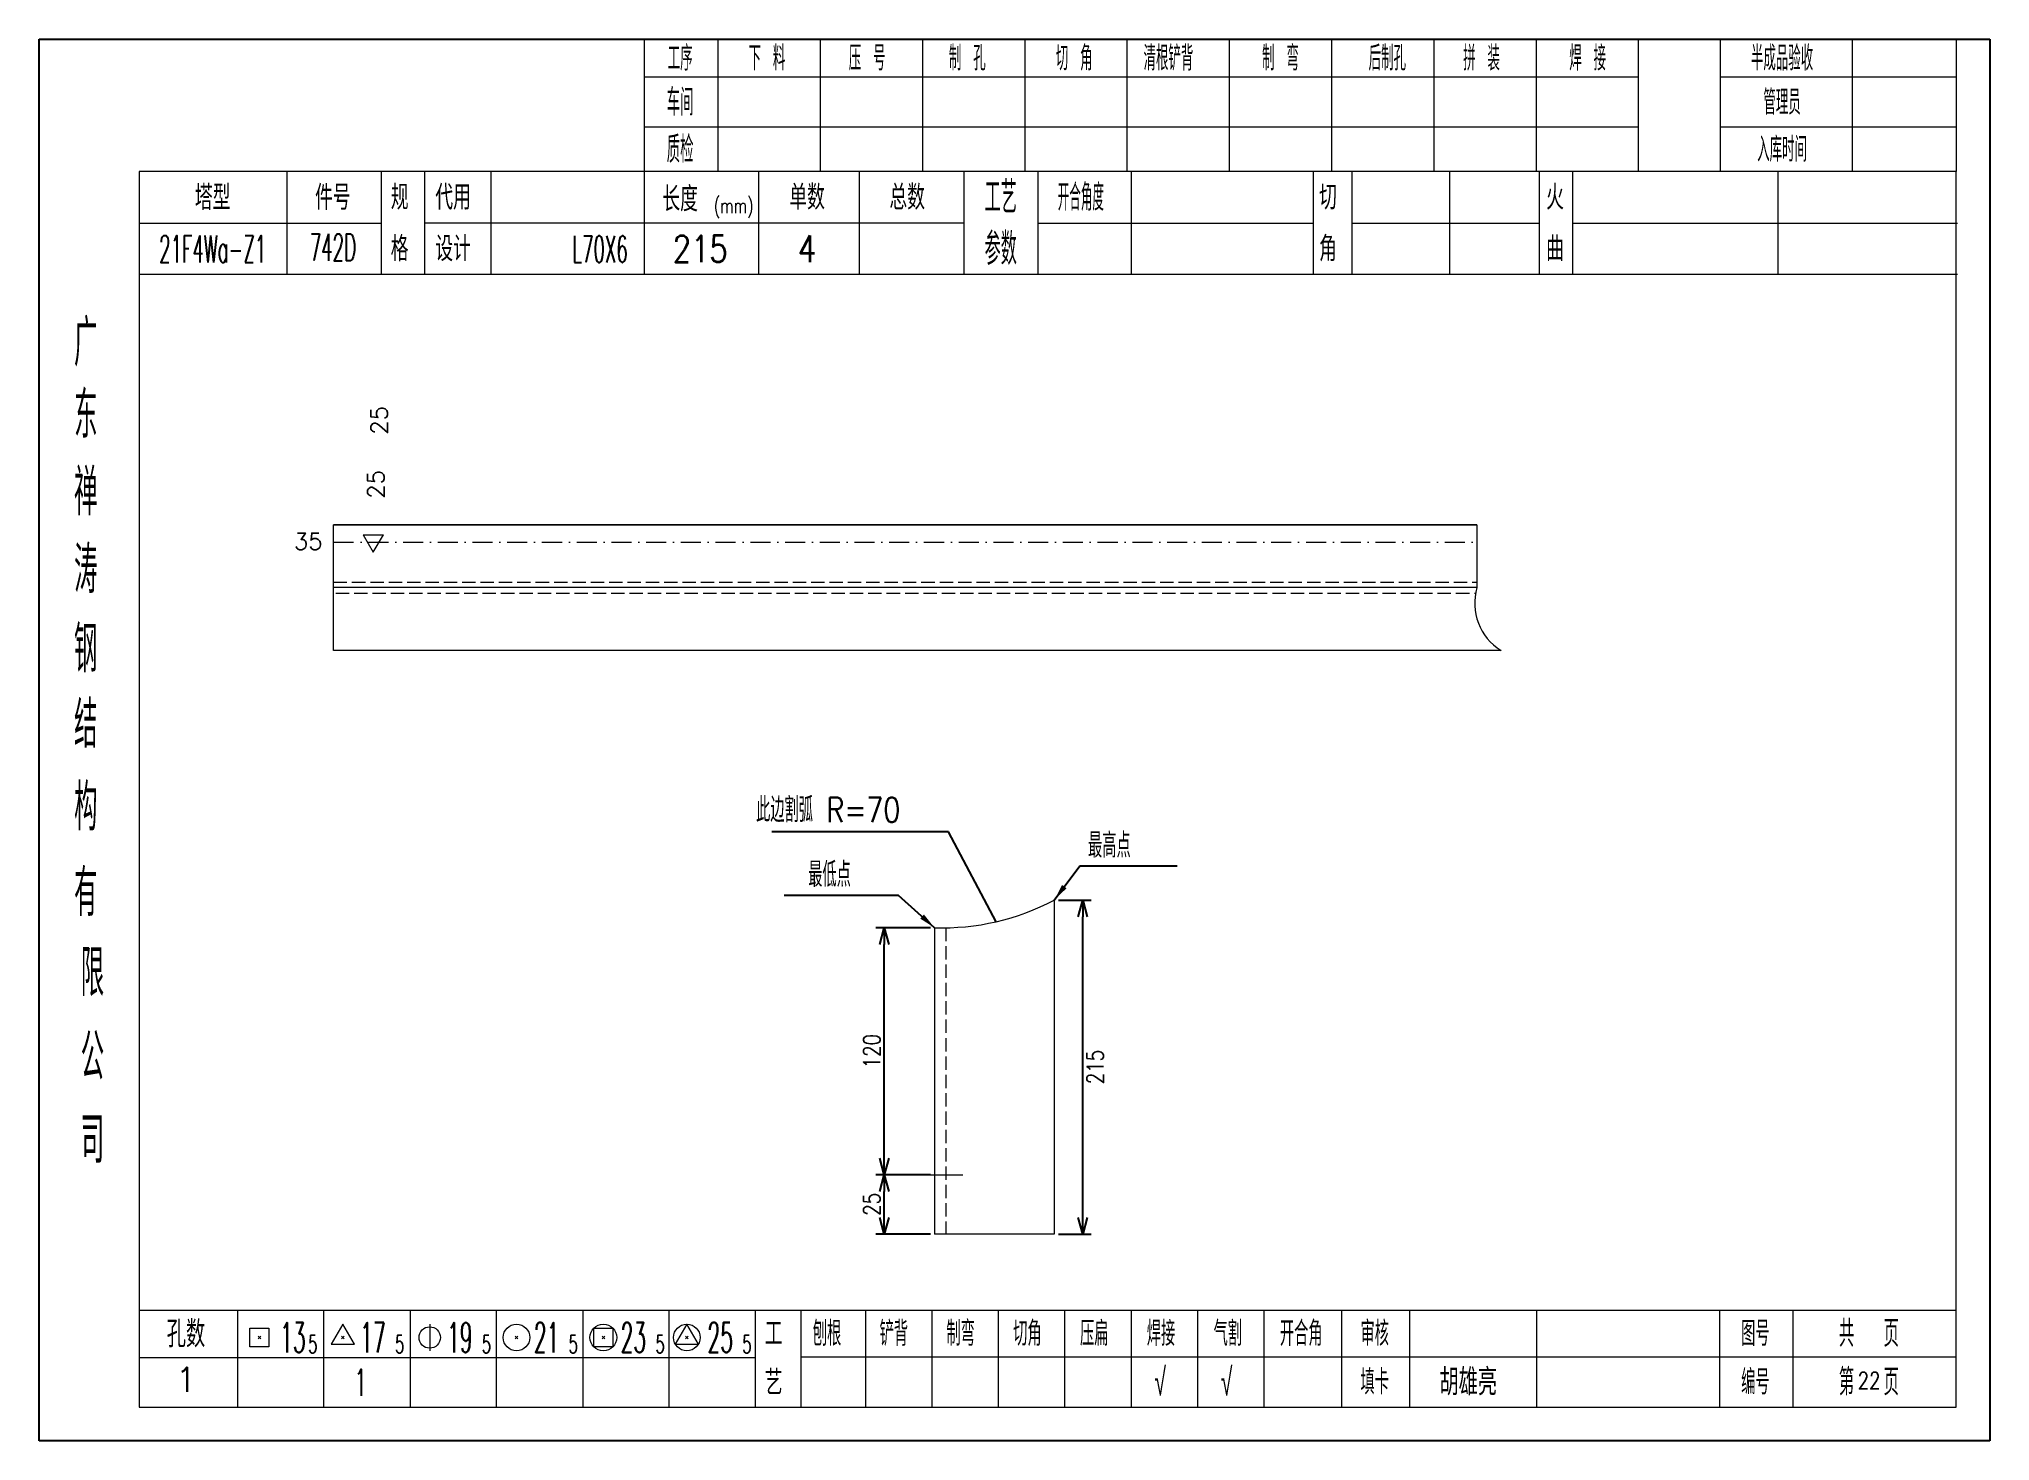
# Model space of a CAD drawing. Extents: x 1310 to 15542, y -76 to 8381.
# Drawn here: x 8071.2 to 8363.3, y 1943.8 to 2153.8 of the extents above; entities that cross this region are included whole.
import ezdxf
from ezdxf.enums import TextEntityAlignment as Align

# ---------------------------------------------------------------- set-up
doc = ezdxf.new("R2010")
doc.units = 0
doc.header["$MEASUREMENT"] = 0
doc.linetypes.add('一点画线', pattern=[5.2, 3, -1, 0.2, -1])
doc.linetypes.add('虚线', pattern=[2.75, 2, -0.75])
doc.layers.get('0').update_dxf_attribs({"linetype": 'CONTINUOUS', "lineweight": 25})
doc.layers.get('Defpoints').update_dxf_attribs({"linetype": 'CONTINUOUS'})
doc.layers.add('1', color=7, linetype='CONTINUOUS', lineweight=25)
doc.layers.add('4', color=7, linetype='CONTINUOUS', lineweight=25)
doc.styles.add('DimFont', font='simplex.shx', dxfattribs={"width": 0.8, "bigfont": 'gbhzfs.shx'})
doc.styles.get("Standard").update_dxf_attribs({"font": 'simplex.shx', "width": 0.7, "height": 3, "bigfont": 'gbhzfs.shx'})
doc.dimstyles.new('DHDxfDimStyleOpen30', dxfattribs={"dimtxt": 2.5, "dimasz": 2.5, "dimexe": 1.25, "dimexo": 0.625, "dimtad": 2, "dimtxsty": 'DimFont', "dimblk": 'OPEN30', "dimblk1": 'OPEN30', "dimblk2": 'OPEN30', "dimcen": 2.5, "dimadec": 0, "dimazin": 0, "dimtfac": 1, "dimtmove": 0, "dimatfit": 3, "dimfxl": 0, "dimarcsym": 0})

msp = doc.modelspace()

# ---------------------------------------------------------------- texts
at = {"color": 7, "linetype": 'Continuous', "lineweight": 13}
msp.add_text('35', height=2.5, dxfattribs=at).set_placement((8113.605, 2078.556), align=Align.MIDDLE_RIGHT)
at = {"layer": '1', "color": 7, "linetype": 'Continuous', "lineweight": 13}
for p in [(8123.343, 2094.535), (8122.845, 2084.948)]:
    msp.add_text('25', height=2.5, rotation=90, dxfattribs=at).set_placement(p)
at = {"layer": '4', "color": 1, "linetype": 'Continuous', "lineweight": 25}
for s, height, width, p in [('工序', 3.7, 0.7, (8167.152, 2150.931)), ('下 料', 3.7, 0.7, (8180.152, 2150.931)), ('制 孔', 3.7, 0.7, (8210.152, 2150.931)), ('切 角', 3.7, 0.7, (8226.152, 2150.931)), ('清根铲背 ', 3.7, 0.7, (8241.152, 2150.931)), (' 制 弯', 3.7, 0.7, (8256.152, 2150.931)), (' 后制孔', 3.7, 0.7, (8272.152, 2150.931)), ('拼 装', 3.7, 0.7, (8287.152, 2150.931)), (' 焊 接', 3.7, 0.7, (8302.152, 2150.931)), ('半成品验收', 3.7, 0.7, (8332.152, 2150.931)), ('压 号', 3.7, 0.7, (8195.152, 2150.931)), ('车间', 4, 0.7, (8167.152, 2144.331)), ('管理员', 3.7, 0.7, (8332.152, 2144.331)), ('质检', 4, 0.7, (8167.152, 2137.271)), ('入库时间', 3.7, 0.7, (8332.152, 2137.271)), ('工艺', 4.8, 0.7, (8215.152, 2130.091)), ('(mm)', 2.24, 0.7, (8175.152, 2128.831)), ('开合角度', 4, 0.6, (8227.152, 2130.091)), ('21F4Wa-Z1', 4, 0.5, (8097.152, 2122.351)), ('742D', 4, 0.5, (8115.152, 2122.601)), ('L70X6', 4, 0.5, (8155.152, 2122.331)), ('215', 4, 0.8, (8170.152, 2122.381)), ('4', 4, 0.8, (8186.152, 2122.381)), ('参数', 4.8, 0.7, (8215.152, 2122.381)), ('广', 6.96, 0.7, (8078.152, 2108.301)), ('东', 6.96, 0.7, (8078.152, 2097.511)), ('禅', 6.96, 0.7, (8078.152, 2085.921)), ('涛', 6.96, 0.7, (8078.152, 2074.321)), ('钢', 6.96, 0.7, (8078.152, 2062.431)), ('结', 6.96, 0.7, (8078.152, 2051.121)), ('构', 6.96, 0.7, (8078.152, 2038.741)), ('有', 6.96, 0.7, (8078.152, 2025.931)), ('限', 6.96, 0.7, (8079.152, 2013.931)), ('公', 6.96, 0.7, (8079.152, 2001.391)), ('司', 6.96, 0.7, (8079.152, 1988.911)), ('13', 4.47, 0.5, (8109.152, 1959.331)), ('17', 4.47, 0.5, (8121.152, 1959.331)), ('19', 4.47, 0.5, (8134.152, 1959.331)), ('21', 4.47, 0.5, (8147.152, 1959.331)), ('23', 4.47, 0.5, (8160.152, 1959.331)), ('25', 4.47, 0.5, (8173.152, 1959.331)), ('刨根', 3.7, 0.8, (8189.152, 1959.931)), ('铲背', 3.7, 0.8, (8199.152, 1959.931)), ('制弯', 3.7, 0.8, (8209.152, 1959.931)), ('切角', 3.7, 0.8, (8219.152, 1959.931)), ('压扁', 3.7, 0.8, (8229.152, 1959.931)), ('焊接', 3.7, 0.8, (8239.152, 1959.931)), ('气割', 3.7, 0.8, (8249.152, 1959.931)), ('开合角', 3.7, 0.8, (8260.152, 1959.931)), ('审核', 3.7, 0.8, (8271.152, 1959.931)), ('图号', 3.7, 0.8, (8328.152, 1959.931)), ('共  页', 4, 0.8, (8345.152, 1959.931)), ('5', 2.68, 0.6, (8112.152, 1958.331)), ('5', 2.68, 0.6, (8125.152, 1958.331)), ('5', 2.68, 0.6, (8138.152, 1958.331)), ('5', 2.68, 0.6, (8151.152, 1958.331)), ('5', 2.68, 0.6, (8164.152, 1958.331)), ('5', 2.68, 0.6, (8177.152, 1958.331)), ('1', 4, 0.5, (8119.302, 1952.581)), ('√', 4, 0.6, (8239.042, 1952.661)), ('√', 4, 0.6, (8248.982, 1952.661)), ('填卡', 3.7, 0.8, (8271.152, 1952.661)), ('编号', 3.7, 0.8, (8328.152, 1952.661)), ('第  页', 4, 0.8, (8345.152, 1952.661))]:
    msp.add_text(s, height=height, dxfattribs=dict(at, width=width)).set_placement(p, align=Align.MIDDLE_CENTER)
for s, height, p in [('塔型', 3.7, (8097.152, 2130.061)), ('件号', 3.7, (8115.152, 2130.061)), ('规', 3.7, (8125.152, 2130.091)), ('代用', 3.7, (8133.152, 2130.091)), ('长度', 3.7, (8167.152, 2129.831)), ('单数', 3.7, (8186.152, 2130.091)), ('总数', 3.7, (8201.152, 2130.091)), ('切', 3.7, (8264.152, 2130.091)), ('火', 3.7, (8298.152, 2130.091)), ('格', 3.7, (8125.152, 2122.381)), ('设计', 3.7, (8133.152, 2122.381)), ('角', 3.7, (8264.152, 2122.381)), ('曲', 3.7, (8298.152, 2122.381)), ('孔数', 4, (8093.152, 1959.851)), ('工', 3.7, (8181.152, 1959.931)), ('1', 3.7, (8093.152, 1953.021)), ('艺', 3.7, (8181.152, 1952.581)), ('胡雄亮', 4, (8285.152, 1952.661))]:
    msp.add_text(s, height=height, dxfattribs=at).set_placement(p, align=Align.MIDDLE_CENTER)
at = {"layer": '4', "color": 1, "linetype": 'Continuous', "lineweight": 25, "width": 0.8}
for s, p in [('此边割弧 R=70', (8178.523, 2036.508)), ('最高点', (8228.228, 2031.185)), ('最低点', (8186.325, 2026.817))]:
    msp.add_text(s, height=3.7, dxfattribs=at).set_placement(p)
at = {"layer": '4', "color": 6, "linetype": 'Continuous', "lineweight": 25, "width": 0.8}
msp.add_text('22', height=2.5, dxfattribs=at).set_placement((8345.177, 1952.889), align=Align.MIDDLE_CENTER)

# ---------------------------------------------------------------- blocks, each defined once
blk = doc.blocks.new('_OPEN30')
at = {"color": 0, "linetype": 'ByBlock', "lineweight": -2}
for p, q in [((-1, 0.27), (0, 0)), ((0, 0), (-1, -0.27)), ((0, 0), (-1, 0))]:
    blk.add_line(p, q, dxfattribs=at)
blk = doc.blocks.new('*D368')
at = {"color": 0, "linetype": 'Continuous', "lineweight": -2}
for p, q in [((8223.8, 2024.85), (8228.68, 2024.85)), ((8227.43, 1977.32), (8227.43, 2022.35)), ((8223.8, 1974.82), (8228.68, 1974.82))]:
    blk.add_line(p, q, dxfattribs=at)
at = {"layer": 'Defpoints', "color": 0, "linetype": 'Continuous'}
for p in [(8223.18, 2024.85), (8227.43, 2024.85), (8223.18, 1974.82)]:
    blk.add_point(p, dxfattribs=at)
at = {"color": 0, "linetype": 'Continuous', "lineweight": -2, "xscale": 2.5, "yscale": 2.5, "zscale": 2.5}
for p, rotation in [((8227.43, 2024.85), 90), ((8227.43, 1974.82), 270)]:
    blk.add_blockref('_OPEN30', p, dxfattribs=dict(at, rotation=rotation))
at = {"color": 0, "linetype": 'Continuous', "insert": (8229.3, 1999.83), "char_height": 2.5, "attachment_point": 5, "rotation": 90, "style": 'DimFont'}
blk.add_mtext('215', dxfattribs=at)
blk = doc.blocks.new('*D369')
at = {"color": 0, "linetype": 'Continuous', "lineweight": -2}
for p, q in [((8204.62, 1983.71), (8196.47, 1983.71)), ((8197.72, 1977.32), (8197.72, 1981.21)), ((8204.62, 1974.82), (8196.47, 1974.82))]:
    blk.add_line(p, q, dxfattribs=at)
at = {"layer": 'Defpoints', "color": 0, "linetype": 'Continuous'}
for p in [(8197.72, 1983.71), (8205.24, 1983.71), (8205.24, 1974.82)]:
    blk.add_point(p, dxfattribs=at)
at = {"color": 0, "linetype": 'Continuous', "lineweight": -2, "xscale": 2.5, "yscale": 2.5, "zscale": 2.5}
for p, rotation in [((8197.72, 1983.71), 90), ((8197.72, 1974.82), 270)]:
    blk.add_blockref('_OPEN30', p, dxfattribs=dict(at, rotation=rotation))
at = {"color": 0, "linetype": 'Continuous', "insert": (8195.85, 1979.27), "char_height": 2.5, "attachment_point": 5, "rotation": 90, "style": 'DimFont'}
blk.add_mtext('25', dxfattribs=at)
blk = doc.blocks.new('*D370')
at = {"color": 0, "linetype": 'Continuous', "lineweight": -2}
for p, q in [((8204.62, 2020.7), (8196.47, 2020.7)), ((8197.72, 1986.21), (8197.72, 2018.2)), ((8204.62, 1983.71), (8196.47, 1983.71))]:
    blk.add_line(p, q, dxfattribs=at)
at = {"layer": 'Defpoints', "color": 0, "linetype": 'Continuous'}
for p in [(8197.72, 2020.7), (8205.24, 2020.7), (8205.24, 1983.71)]:
    blk.add_point(p, dxfattribs=at)
at = {"color": 0, "linetype": 'Continuous', "lineweight": -2, "xscale": 2.5, "yscale": 2.5, "zscale": 2.5}
for p, rotation in [((8197.72, 2020.7), 90), ((8197.72, 1983.71), 270)]:
    blk.add_blockref('_OPEN30', p, dxfattribs=dict(at, rotation=rotation))
at = {"color": 0, "linetype": 'Continuous', "insert": (8195.85, 2002.21), "char_height": 2.5, "attachment_point": 5, "rotation": 90, "style": 'DimFont'}
blk.add_mtext('120', dxfattribs=at)
blk = doc.blocks.new('CTJGK')
at = {"color": 6, "linetype": 'Continuous'}
for p, q in [((0, 209.97), (292.13, 209.97)), ((0, 0), (0, 209.97)), ((292.13, 209.97), (292.13, 0)), ((292.13, 0), (0, 0))]:
    blk.add_line(p, q, dxfattribs=at)

# ---------------------------------------------------------------- dimensions: what is measured, and where the dimension line sits
at = {"color": 0, "linetype": 'Continuous'}
for base, p1, p2, text, picture, middle in [((8227.428, 2024.847), (8223.178, 1974.818), (8223.178, 2024.847), '215', '*D368', (8229.303, 1999.832)), ((8197.72, 2020.698), (8205.244, 1983.715), (8205.244, 2020.698), '120', '*D370', (8195.845, 2002.206)), ((8197.72, 1983.715), (8205.244, 1974.818), (8205.244, 1983.715), '25', '*D369', (8195.845, 1979.266))]:
    dim = msp.add_linear_dim(base=base, p1=p1, p2=p2, angle=90, text=text, dimstyle='DHDxfDimStyleOpen30', dxfattribs=at)
    dim.commit()
    dim.dimension.update_dxf_attribs({"geometry": picture, "text_midpoint": middle})

# ---------------------------------------------------------------- linework, layer by layer
at = {"color": 7, "linetype": 'Continuous', "lineweight": 18}
for p, q in [((8286.451, 2081.031), (8115.265, 2081.031)), ((8115.265, 2081.031), (8286.451, 2081.031)), ((8115.265, 2062.231), (8115.265, 2081.031)), ((8286.451, 2081.031), (8286.451, 2071.631)), ((8119.709, 2079.551), (8121.209, 2076.953)), ((8119.709, 2079.551), (8122.709, 2079.551)), ((8121.209, 2076.953), (8122.709, 2079.551)), ((8286.451, 2071.631), (8115.265, 2071.631)), ((8290.07, 2062.231), (8115.265, 2062.231)), ((8223.178, 2024.847), (8223.178, 1974.818)), ((8205.244, 2020.698), (8205.244, 1974.818)), ((8201.426, 1983.715), (8209.464, 1983.715)), ((8223.178, 1974.818), (8205.244, 1974.818))]:
    msp.add_line(p, q, dxfattribs=at)
at = {"color": 3, "linetype": '一点画线', "lineweight": 13}
msp.add_line((8115.265, 2078.431), (8286.451, 2078.431), dxfattribs=at)
at = {"color": 1, "linetype": '虚线', "lineweight": 18}
for p, q in [((8115.265, 2072.431), (8286.451, 2072.431)), ((8115.575, 2070.831), (8286.262, 2070.831)), ((8206.922, 2020.685), (8206.922, 1974.818))]:
    msp.add_line(p, q, dxfattribs=at)
at = {"color": 0, "linetype": 'Continuous'}
for p, q in [((8207.352, 2035.047), (8180.901, 2035.047)), ((8214.481, 2021.607), (8207.352, 2035.047))]:
    msp.add_line(p, q, dxfattribs=at)
at = {"color": 7, "linetype": 'Continuous', "lineweight": 18}
for centre, radius, start, end in [((8294.449, 2069.314), 8.327, 163.83923, 238.27394), ((8206.369, 2056.674), 35.993, 268.20959, 297.8411)]:
    msp.add_arc(centre, radius, start, end, dxfattribs=at)
at = {"layer": '4', "color": 1, "linetype": 'Continuous', "lineweight": 18}
for p, q in [((8071.152, 2153.801), (8071.152, 1943.831)), ((8363.282, 2153.801), (8071.152, 2153.801)), ((8161.782, 2153.801), (8161.782, 2133.961)), ((8172.812, 2153.801), (8172.812, 2133.941)), ((8188.122, 2153.801), (8188.122, 2133.941)), ((8203.442, 2153.801), (8203.442, 2133.941)), ((8218.752, 2153.801), (8218.752, 2133.941)), ((8234.062, 2153.801), (8234.062, 2133.941)), ((8249.372, 2153.801), (8249.372, 2133.941)), ((8264.692, 2153.801), (8264.692, 2133.941)), ((8280.002, 2153.801), (8280.002, 2133.941)), ((8295.312, 2153.801), (8295.312, 2133.941)), ((8310.622, 2153.801), (8310.622, 2133.961)), ((8310.622, 2153.801), (8310.622, 2133.941)), ((8322.902, 2153.801), (8322.902, 2133.941)), ((8342.652, 2153.801), (8342.652, 2133.941)), ((8358.232, 2153.801), (8358.232, 2133.941)), ((8363.282, 2124.001), (8363.282, 2153.801)), ((8310.622, 2148.071), (8161.782, 2148.071)), ((8358.232, 2148.071), (8322.902, 2148.071)), ((8310.622, 2140.591), (8161.782, 2140.591)), ((8358.232, 2140.591), (8322.902, 2140.591)), ((8086.162, 2133.941), (8086.162, 1948.881)), ((8358.232, 2133.941), (8086.162, 2133.941)), ((8108.282, 2133.951), (8108.282, 2118.531)), ((8122.432, 2118.531), (8122.432, 2133.941)), ((8128.932, 2118.531), (8128.932, 2133.941)), ((8138.802, 2133.941), (8138.802, 2118.531)), ((8161.782, 2133.961), (8161.782, 2118.531)), ((8178.902, 2133.941), (8178.902, 2118.531)), ((8193.952, 2133.941), (8193.952, 2118.531)), ((8209.652, 2133.941), (8209.652, 2118.531)), ((8220.712, 2133.941), (8220.712, 2118.531)), ((8234.662, 2133.941), (8234.662, 2118.531)), ((8261.962, 2133.941), (8261.962, 2118.531)), ((8267.722, 2133.941), (8267.722, 2118.531)), ((8282.342, 2133.941), (8282.342, 2118.531)), ((8295.802, 2133.941), (8295.802, 2118.531)), ((8300.792, 2133.941), (8300.792, 2118.531)), ((8331.532, 2133.941), (8331.532, 2118.531)), ((8358.232, 1948.881), (8358.232, 2133.941)), ((8122.432, 2126.181), (8086.162, 2126.181)), ((8209.652, 2126.231), (8128.932, 2126.231)), ((8220.712, 2126.231), (8261.962, 2126.231)), ((8267.722, 2126.231), (8295.802, 2126.231)), ((8300.792, 2126.231), (8358.412, 2126.231)), ((8363.282, 1943.831), (8363.282, 2124.001)), ((8358.412, 2118.531), (8086.162, 2118.531)), ((8086.162, 1963.411), (8358.232, 1963.411)), ((8100.852, 1963.411), (8100.852, 1948.881)), ((8113.782, 1948.881), (8113.782, 1963.411)), ((8126.712, 1963.411), (8126.712, 1948.881)), ((8139.632, 1948.881), (8139.632, 1963.411)), ((8152.562, 1963.411), (8152.562, 1948.881)), ((8165.492, 1948.881), (8165.492, 1963.411)), ((8178.412, 1948.881), (8178.412, 1963.411)), ((8185.282, 1948.881), (8185.282, 1963.411)), ((8194.942, 1948.881), (8194.942, 1963.411)), ((8204.882, 1948.881), (8204.882, 1963.411)), ((8214.822, 1948.881), (8214.822, 1963.411)), ((8224.772, 1948.881), (8224.772, 1963.411)), ((8234.712, 1948.881), (8234.712, 1963.411)), ((8244.652, 1948.881), (8244.652, 1963.411)), ((8254.602, 1948.881), (8254.602, 1963.411)), ((8266.242, 1948.881), (8266.242, 1963.411)), ((8276.392, 1948.881), (8276.392, 1963.411)), ((8295.452, 1948.881), (8295.452, 1963.411)), ((8322.832, 1948.881), (8322.832, 1963.411)), ((8333.792, 1948.881), (8333.792, 1963.411)), ((8178.412, 1956.281), (8086.162, 1956.281)), ((8185.242, 1956.441), (8358.232, 1956.441)), ((8086.162, 1948.881), (8358.232, 1948.881)), ((8071.152, 1943.831), (8363.282, 1943.831))]:
    msp.add_line(p, q, dxfattribs=at)
at = {"layer": '4', "color": 7, "linetype": 'Continuous', "lineweight": 13}
for p, q in [((8102.738, 1957.917), (8102.738, 1960.745)), ((8102.738, 1960.745), (8105.566, 1960.745)), ((8105.566, 1960.745), (8105.566, 1957.917)), ((8116.652, 1961.331), (8114.92, 1958.331)), ((8118.384, 1958.331), (8116.652, 1961.331)), ((8129.652, 1961.331), (8129.652, 1957.331)), ((8154.238, 1957.917), (8154.238, 1960.745)), ((8154.238, 1960.745), (8157.066, 1960.745)), ((8157.066, 1960.745), (8157.066, 1957.917)), ((8168.152, 1961.331), (8166.42, 1958.331)), ((8169.884, 1958.331), (8168.152, 1961.331)), ((8105.566, 1957.917), (8102.738, 1957.917)), ((8103.952, 1959.131), (8104.352, 1959.531)), ((8104.352, 1959.131), (8103.952, 1959.531)), ((8114.92, 1958.331), (8118.384, 1958.331)), ((8116.452, 1959.131), (8116.852, 1959.531)), ((8116.852, 1959.131), (8116.452, 1959.531)), ((8142.452, 1959.131), (8142.852, 1959.531)), ((8142.852, 1959.131), (8142.452, 1959.531)), ((8157.066, 1957.917), (8154.238, 1957.917)), ((8155.452, 1959.131), (8155.852, 1959.531)), ((8155.852, 1959.131), (8155.452, 1959.531)), ((8166.42, 1958.331), (8169.884, 1958.331)), ((8167.952, 1959.131), (8168.352, 1959.531)), ((8168.352, 1959.131), (8167.952, 1959.531))]:
    msp.add_line(p, q, dxfattribs=at)
for centre, radius in [((8129.652, 1959.331), 1.6), ((8142.652, 1959.331), 2), ((8155.652, 1959.331), 2), ((8168.152, 1959.331), 2)]:
    msp.add_circle(centre, radius, dxfattribs=at)

# ---------------------------------------------------------------- block references
at = {"color": 0, "linetype": 'Continuous'}
msp.add_blockref('CTJGK', (8071.152, 1943.831), dxfattribs=at)

msp.set_redraw_order([(e.dxf.handle, doc.entitydb.next_handle()) for e in msp.query("TEXT MTEXT ATTDEF DIMENSION ARC_DIMENSION")])  # texts and dimensions are drawn at this point

# ---------------------------------------------------------------- leaders
for points in [[(8223.178, 2024.847), (8226.999, 2029.987), (8241.594, 2029.987)], [(8205.244, 2020.698), (8199.84, 2025.549), (8182.741, 2025.549)]]:
    msp.add_leader(points, dimstyle='DHDxfDimStyleOpen30', override={"dimgap": 0.625, "dimtad": 0}, dxfattribs=at)

doc.saveas('drawing.dxf')
